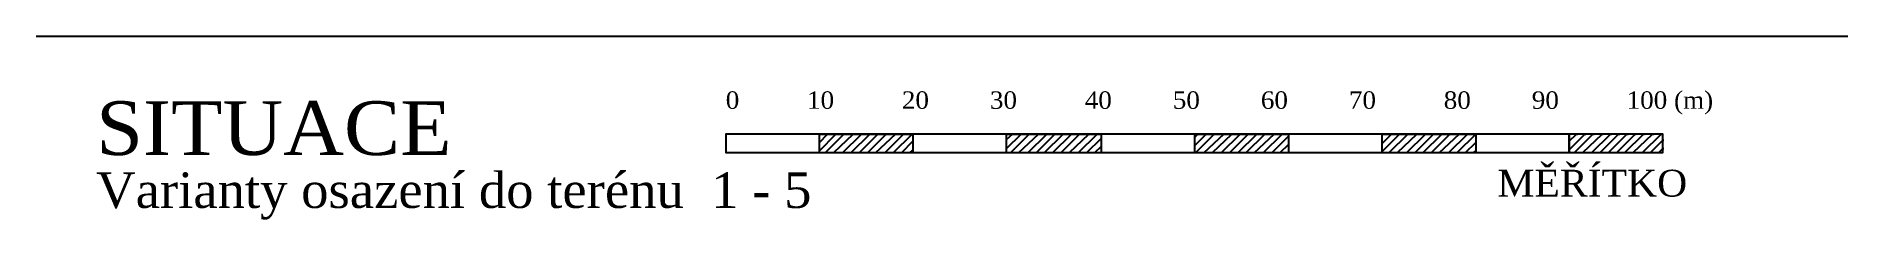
# Model space of a CAD drawing. Header units: millimetres. Extents: x -3518363 to 3223740, y -1530229 to 774657.
# Drawn here: x 950969 to 1144554, y -458491 to -438944 of the extents above; entities that cross this region are included whole.
import ezdxf

# ---------------------------------------------------------------- set-up
doc = ezdxf.new("R2010")
doc.units = ezdxf.units.MM
doc.header["$LTSCALE"] = 15
doc.header["$MEASUREMENT"] = 0
doc.layers.get('0').update_dxf_attribs({"linetype": 'CONTINUOUS'})
doc.styles.add('TIMESNEWROMAN', font='times.ttf')

msp = doc.modelspace()

# ---------------------------------------------------------------- texts
at = {"attachment_point": 7, "style": 'TIMESNEWROMAN'}
for s, insert, char_height, width in [('\\W1.03;0\\~\\~\\~\\~\\~\\~\\~\\~\\~\\~10\\~\\~\\~\\~\\~\\~\\~\\~\\~\\~20\\~\\~\\~\\~\\~\\~\\~\\~\\~30\\~\\~\\~\\~\\~\\~\\~\\~\\~\\~40\\~\\~\\~\\~\\~\\~\\~\\~\\~50\\~\\~\\~\\~\\~\\~\\~\\~\\~60\\~\\~\\~\\~\\~\\~\\~\\~\\~70\\~\\~\\~\\~\\~\\~\\~\\~\\~\\~80\\~\\~\\~\\~\\~\\~\\~\\~\\~90\\~\\~\\~\\~\\~\\~\\~\\~\\~\\~100\\~(m)', (1024653.229, -447277.186), 1861.033775, 104185.90222), ('\\W1.04;SITUACE', (957372.797, -451675.109), 5726.35125, 39233.21061), ('\\W1.03;MĚŘÍTKO', (1107107.77, -456073.032), 2863.1607, 21087.58593), ('\\W1.02;Varianty\\~osazení\\~do\\~terénu\\~\\~1\\~-\\~5', (957372.797, -458490.607), 3793.6648, 76615.21395)]:
    msp.add_mtext(s, dxfattribs=dict(at, insert=insert, char_height=char_height, width=width))

# ---------------------------------------------------------------- linework, layer by layer
msp.add_line((950968.81, -438944.425), (1144554.373, -438944.425))
at = {"elevation": 0}
for points in [[(1024653.229, -451340.883), (1034657.856, -451340.883), (1034657.856, -449386.253), (1044662.476, -449386.253), (1044662.476, -451340.883), (1054667.095, -451340.883), (1054667.095, -449386.253), (1064774.586, -449386.253), (1064774.586, -451340.883), (1074779.219, -451340.883), (1074779.219, -449386.253), (1084783.826, -449386.253), (1084783.826, -451340.883), (1094788.459, -451340.883), (1094788.459, -449386.253), (1104793.079, -449386.253), (1104793.079, -451340.883), (1114797.698, -451340.883), (1114797.698, -449386.253), (1024653.229, -449386.253), (1024653.229, -451340.883), (1114900.569, -451340.883)], [(1034657.856, -450260.71), (1035532.299, -449386.253), (1035635.17, -449386.253)], [(1034657.856, -451135.14), (1036406.73, -449386.253), (1036509.601, -449386.253)], [(1035300.826, -451340.883), (1037281.173, -449386.253), (1037409.775, -449386.253)], [(1036200.988, -451340.883), (1038284.206, -449386.253), (1038387.077, -449386.253)], [(1037178.289, -451340.883), (1039158.649, -449386.253), (1039261.52, -449386.253)], [(1038052.746, -451340.883), (1040033.093, -449386.253), (1040161.682, -449386.253)], [(1038952.894, -451340.883), (1040907.523, -449386.253), (1041036.112, -449386.253)], [(1039827.338, -451340.883), (1041807.685, -449386.253), (1041910.569, -449386.253)], [(1040701.781, -451340.883), (1042784.999, -449386.253), (1042887.871, -449386.253)], [(1041679.083, -451340.883), (1043659.443, -449386.253), (1043788.032, -449386.253)], [(1042579.257, -451340.883), (1044559.604, -449386.253), (1044662.476, -449386.253)], [(1043453.688, -451340.883), (1044662.476, -450132.095), (1044765.347, -450132.095)], [(1044328.131, -451340.883), (1044662.476, -451032.269), (1044765.347, -451032.269)], [(1054667.095, -449926.353), (1055310.066, -449386.253), (1055438.668, -449386.253)], [(1054667.095, -450903.68), (1056210.227, -449386.253), (1056313.098, -449386.253)], [(1055104.311, -451340.883), (1057084.658, -449386.253), (1057187.542, -449386.253)], [(1055978.754, -451340.883), (1058061.985, -449386.253), (1058190.574, -449386.253)], [(1056981.787, -451340.883), (1058962.134, -449386.253), (1059065.005, -449386.253)], [(1057856.23, -451340.883), (1059836.577, -449386.253), (1059939.461, -449386.253)], [(1058730.674, -451340.883), (1060711.021, -449386.253), (1060813.892, -449386.253)], [(1059605.104, -451340.883), (1061585.451, -449386.253), (1061688.336, -449386.253)], [(1060479.548, -451340.883), (1062459.908, -449386.253), (1062588.497, -449386.253)], [(1061379.709, -451340.883), (1063462.927, -449386.253), (1063565.798, -449386.253)], [(1062357.024, -451340.883), (1064337.371, -449386.253), (1064440.255, -449386.253)], [(1063231.467, -451340.883), (1064774.586, -449823.482), (1064877.47, -449823.482)], [(1064105.898, -451340.883), (1064774.586, -450697.912), (1064877.47, -450697.912)], [(1074779.219, -449694.893), (1075113.55, -449386.253), (1075216.434, -449386.253)], [(1074779.219, -450595.041), (1075988.007, -449386.253), (1076090.878, -449386.253)], [(1074882.09, -451340.883), (1076862.437, -449386.253), (1076991.026, -449386.253)], [(1075782.238, -451340.883), (1077865.47, -449386.253), (1077968.354, -449386.253)], [(1076656.695, -451340.883), (1078739.913, -449386.253), (1078842.784, -449386.253)], [(1077633.997, -451340.883), (1079614.344, -449386.253), (1079717.228, -449386.253)], [(1078508.44, -451340.883), (1080488.801, -449386.253), (1080617.389, -449386.253)], [(1079408.602, -451340.883), (1081388.949, -449386.253), (1081491.82, -449386.253)], [(1080283.032, -451340.883), (1082263.392, -449386.253), (1082366.263, -449386.253)], [(1081157.489, -451340.883), (1083240.707, -449386.253), (1083369.296, -449386.253)], [(1082134.79, -451340.883), (1084115.138, -449386.253), (1084243.739, -449386.253)], [(1083034.965, -451340.883), (1084783.826, -449591.995), (1084886.71, -449591.995)], [(1083909.395, -451340.883), (1084783.826, -450466.452), (1084886.71, -450466.452)], [(1094788.459, -449489.124), (1094891.33, -449386.253), (1095019.919, -449386.253)], [(1094788.459, -450363.581), (1095791.491, -449386.253), (1095894.375, -449386.253)], [(1094788.459, -451238.011), (1096665.935, -449386.253), (1096768.806, -449386.253)], [(1095560.018, -451340.883), (1097540.365, -449386.253), (1097643.236, -449386.253)], [(1096434.462, -451340.883), (1098517.693, -449386.253), (1098646.282, -449386.253)], [(1097437.494, -451340.883), (1099417.841, -449386.253), (1099520.712, -449386.253)], [(1098311.938, -451340.883), (1100292.285, -449386.253), (1100395.169, -449386.253)], [(1099186.381, -451340.883), (1101166.728, -449386.253), (1101269.6, -449386.253)], [(1100060.812, -451340.883), (1102041.159, -449386.253), (1102144.03, -449386.253)], [(1100935.255, -451340.883), (1103044.204, -449386.253), (1103147.076, -449386.253)], [(1101938.288, -451340.883), (1103918.635, -449386.253), (1104021.506, -449386.253)], [(1102812.731, -451340.883), (1104793.079, -449386.253), (1104895.963, -449386.253)], [(1103687.175, -451340.883), (1104793.079, -450260.71), (1104895.963, -450260.71)], [(1114797.698, -451340.883), (1124802.318, -451340.883), (1124802.318, -449386.253), (1114797.698, -449386.253), (1114797.698, -451340.883), (1114900.569, -451340.883)], [(1114797.698, -450132.095), (1115569.258, -449386.253), (1115672.142, -449386.253)], [(1114797.698, -451032.269), (1116443.701, -449386.253), (1116546.586, -449386.253)], [(1115337.798, -451340.883), (1117318.145, -449386.253), (1117446.734, -449386.253)], [(1116237.946, -451340.883), (1118321.177, -449386.253), (1118424.062, -449386.253)], [(1117215.274, -451340.883), (1119195.621, -449386.253), (1119298.492, -449386.253)], [(1118089.704, -451340.883), (1120070.051, -449386.253), (1120198.653, -449386.253)], [(1118989.866, -451340.883), (1120944.495, -449386.253), (1121073.097, -449386.253)], [(1119864.309, -451340.883), (1121844.656, -449386.253), (1121947.527, -449386.253)], [(1120738.74, -451340.883), (1122719.087, -449386.253), (1122821.971, -449386.253)], [(1121613.196, -451340.883), (1123696.415, -449386.253), (1123825.003, -449386.253)], [(1122616.216, -451340.883), (1124596.563, -449386.253), (1124699.447, -449386.253)], [(1123490.659, -451340.883), (1124802.318, -450029.224), (1124905.202, -450029.224)], [(1124365.103, -451340.883), (1124802.318, -450903.68), (1124905.202, -450903.68)], [(1104587.323, -451340.883), (1104793.079, -451135.14), (1104895.963, -451135.14)]]:
    msp.add_lwpolyline(points, dxfattribs=at)

msp.set_redraw_order([(e.dxf.handle, doc.entitydb.next_handle()) for e in msp.query("TEXT MTEXT ATTDEF DIMENSION ARC_DIMENSION")])  # texts and dimensions are drawn at this point

doc.saveas('drawing.dxf')
